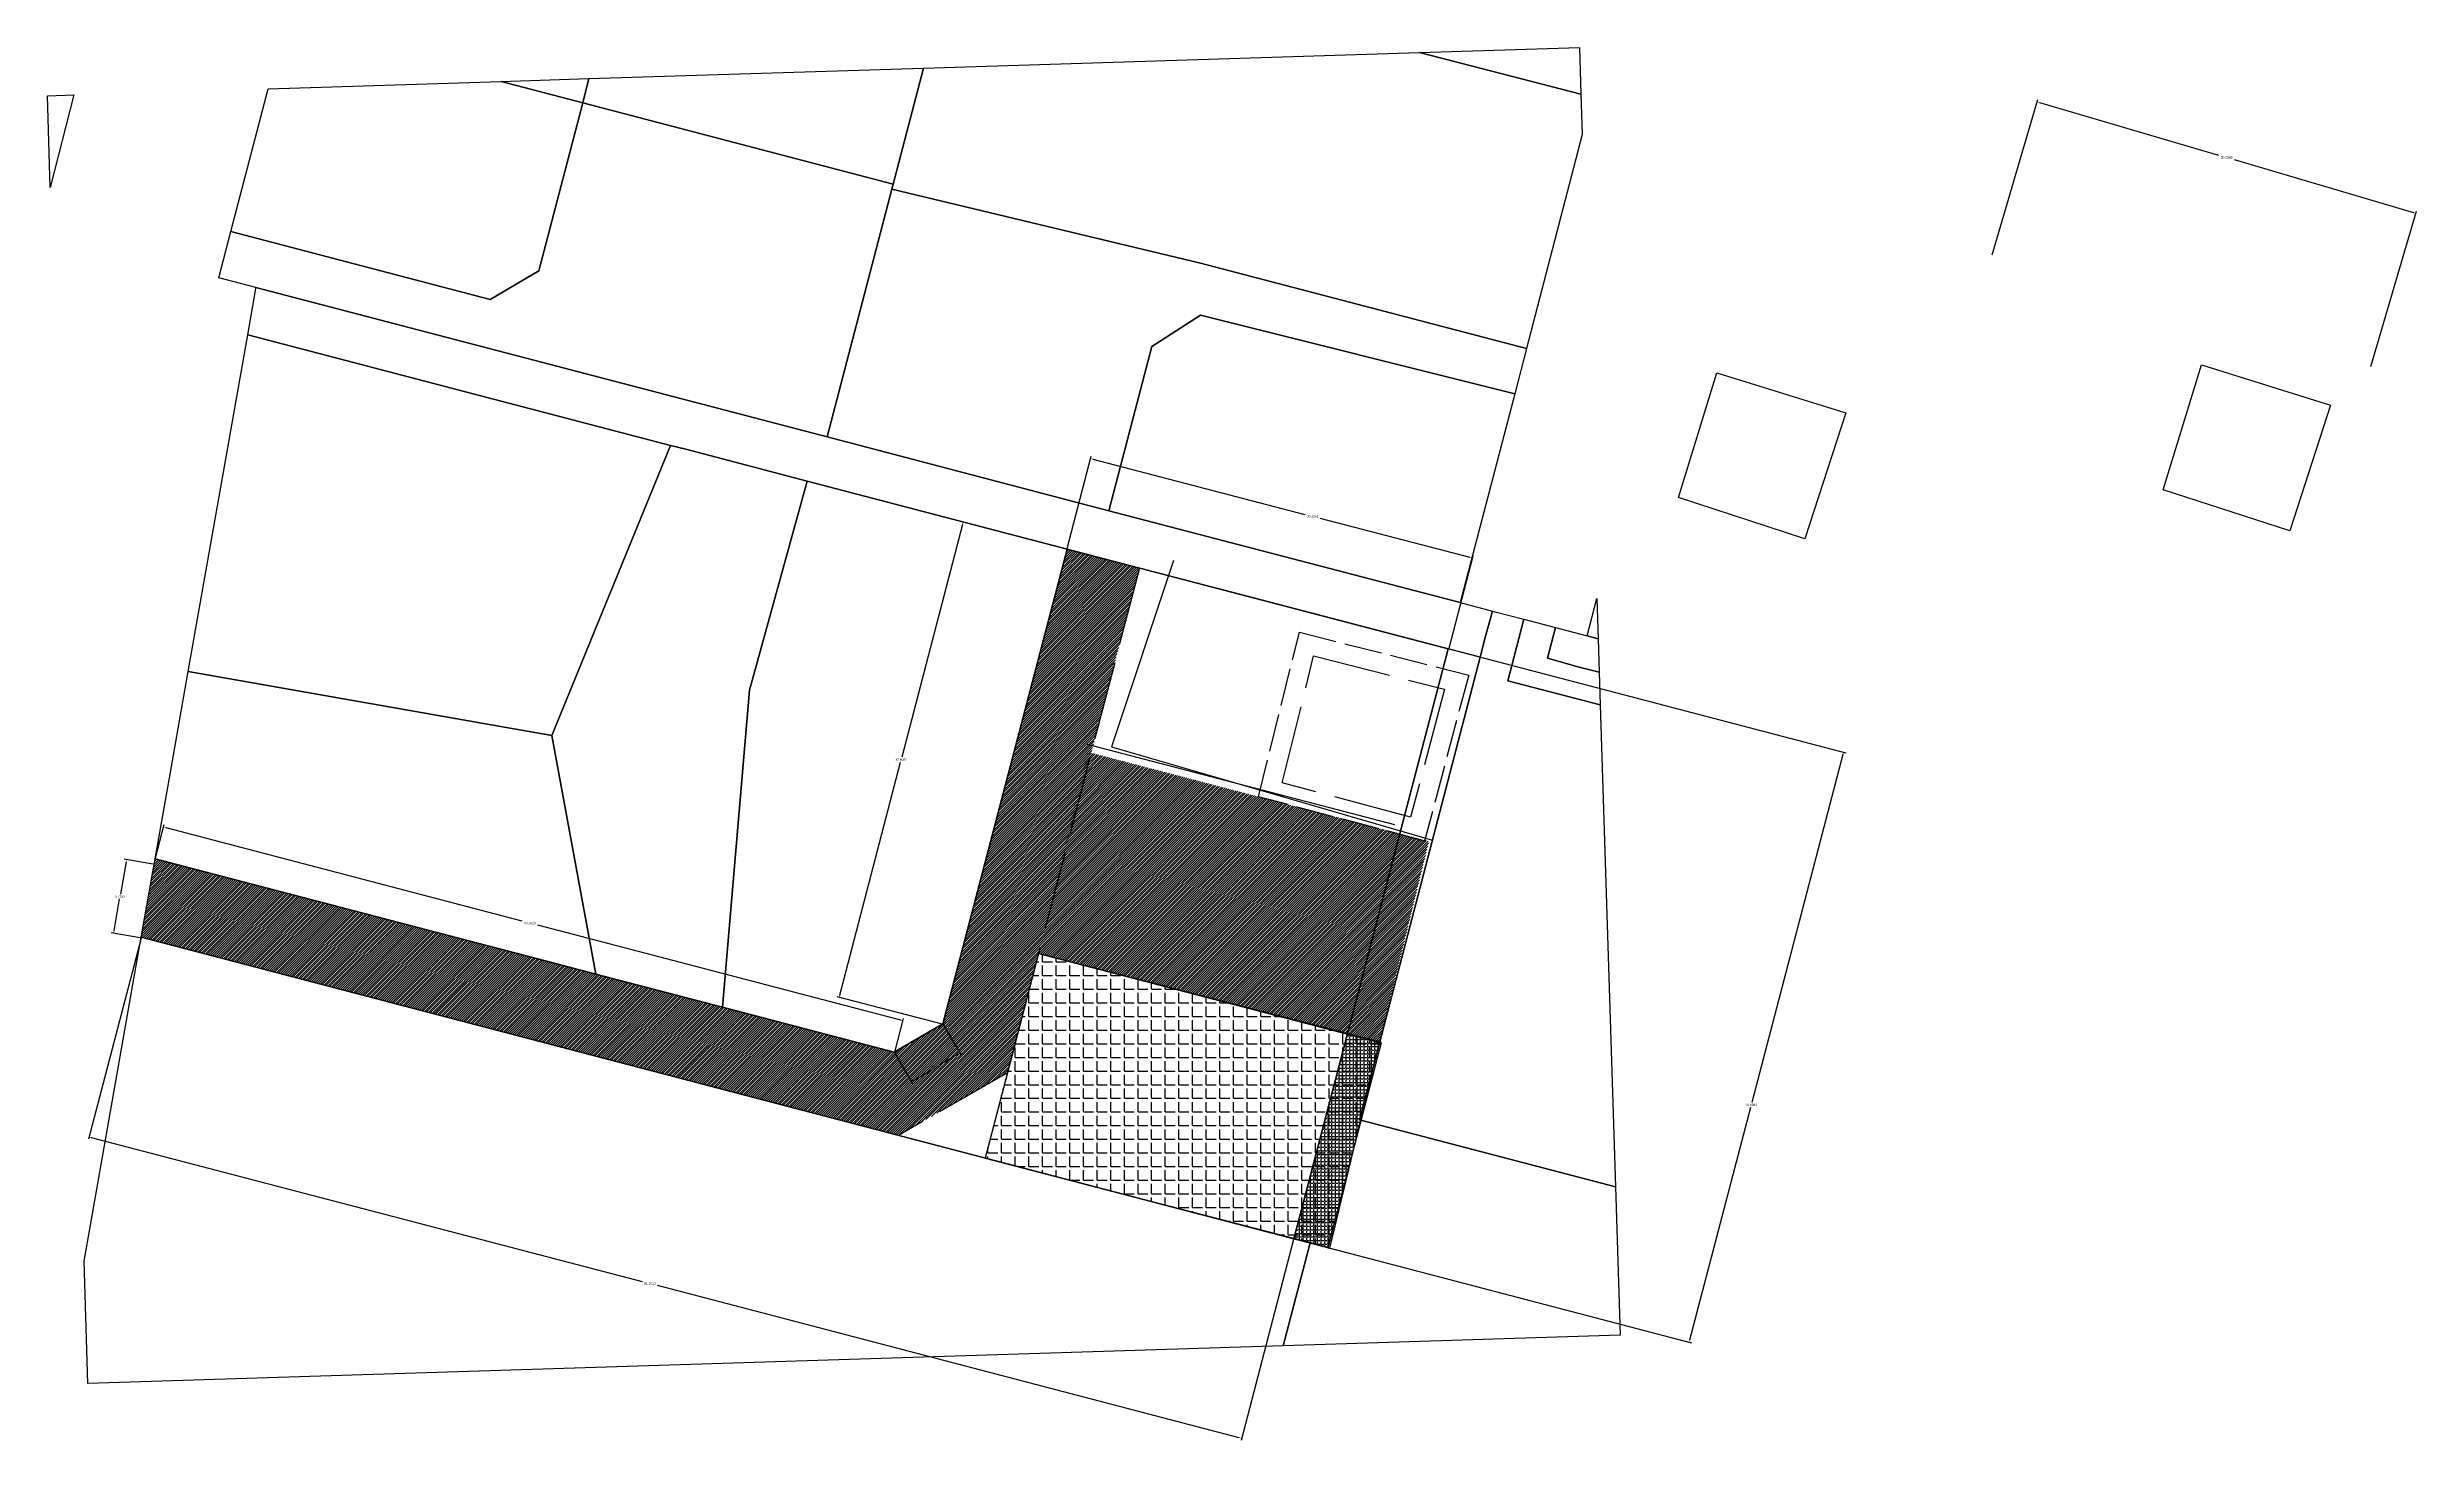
# Model space of a CAD drawing. Header units: metres. Extents: x 1404710 to 1404891, y 4916915 to 4917022.
import ezdxf

# ---------------------------------------------------------------- set-up
doc = ezdxf.new("R2010")
doc.units = ezdxf.units.M
doc.header["$MEASUREMENT"] = 0
doc.linetypes.add('ACAD_ISO02W100', pattern=[15, 12, -3])
doc.layers.add('nz_property_titles', color=7, linetype='Continuous', true_color=0x003399)
doc.dimstyles.get("Standard").update_dxf_attribs({"dimtxt": 0.18, "dimasz": 0.18, "dimexe": 0.18, "dimexo": 0.0625, "dimgap": 0.09, "dimtad": 0, "dimtih": 1, "dimtoh": 1, "dimdec": 4, "dimzin": 0, "dimdsep": 46, "dimtxsty": 'Standard', "dimcen": 0.09, "dimadec": 0, "dimazin": 0, "dimtfac": 1, "dimtdec": 4, "dimtofl": 0, "dimtmove": 0, "dimatfit": 3, "dimfxl": 1, "dimtolj": 1, "dimtzin": 0, "dimarcsym": 0})
pattern_1 = [(45, (0, 0), (-0.0883883476483, 0.0883883476483), [])]

# ---------------------------------------------------------------- blocks, each defined once
blk = doc.blocks.new('*D1')
at = {"color": 0, "lineweight": -2, "transparency": 16777216}
for p, q in [((1404717.14, 4916953.59), (1404713.11, 4916938.19)), ((1404713.33, 4916938.32), (1404755.53, 4916927.28)), ((1404805.41, 4916930.5), (1404801.39, 4916915.11)), ((1404801.26, 4916915.33), (1404756.7, 4916926.98))]:
    blk.add_line(p, q, dxfattribs=at)
at = {"color": 0, "transparency": 16777216}
for points in [[(1404713.34, 4916938.35), (1404713.32, 4916938.29), (1404713.16, 4916938.36)], [(1404801.26, 4916915.35), (1404801.25, 4916915.3), (1404801.43, 4916915.28)]]:
    blk.add_solid(points, dxfattribs=at)
at = {"layer": 'Defpoints', "color": 0, "transparency": 16777216}
for p in [(1404717.15, 4916953.65), (1404805.43, 4916930.56), (1404801.43, 4916915.28)]:
    blk.add_point(p, dxfattribs=at)
at = {"color": 0, "transparency": 16777216, "insert": (1404756.12, 4916927.13), "char_height": 0.18, "attachment_point": 5}
blk.add_mtext('\\A1;91.2420', dxfattribs=at)
blk = doc.blocks.new('*D2')
at = {"color": 0, "lineweight": -2, "transparency": 16777216}
for p, q in [((1404778.58, 4916946.98), (1404779.96, 4916944.62)), ((1404774.86, 4916944.8), (1404776.24, 4916942.45)), ((1404776.3, 4916942.69), (1404777.7, 4916943.51)), ((1404779.71, 4916944.69), (1404778.31, 4916943.87))]:
    blk.add_line(p, q, dxfattribs=at)
at = {"color": 0, "transparency": 16777216}
for points in [[(1404779.7, 4916944.71), (1404779.73, 4916944.66), (1404779.87, 4916944.78)], [(1404776.29, 4916942.72), (1404776.32, 4916942.67), (1404776.14, 4916942.6)]]:
    blk.add_solid(points, dxfattribs=at)
at = {"layer": 'Defpoints', "color": 0, "transparency": 16777216}
for p in [(1404778.55, 4916947.03), (1404774.83, 4916944.85), (1404779.87, 4916944.78)]:
    blk.add_point(p, dxfattribs=at)
at = {"color": 0, "transparency": 16777216, "insert": (1404778.01, 4916943.69), "char_height": 0.18, "attachment_point": 5}
blk.add_mtext('\\A1;4.3120', dxfattribs=at)
blk = doc.blocks.new('*D3')
at = {"color": 0, "lineweight": -2, "transparency": 16777216}
for p, q in [((1404718.24, 4916959.73), (1404718.91, 4916962.28)), ((1404719.04, 4916962.06), (1404746.31, 4916954.9)), ((1404775.33, 4916947.29), (1404747.54, 4916954.58)), ((1404774.88, 4916944.86), (1404775.55, 4916947.42))]:
    blk.add_line(p, q, dxfattribs=at)
at = {"color": 0, "transparency": 16777216}
for points in [[(1404719.05, 4916962.09), (1404719.04, 4916962.03), (1404718.87, 4916962.11)], [(1404775.34, 4916947.32), (1404775.32, 4916947.26), (1404775.5, 4916947.24)]]:
    blk.add_solid(points, dxfattribs=at)
at = {"layer": 'Defpoints', "color": 0, "transparency": 16777216}
for p in [(1404718.87, 4916962.11), (1404718.23, 4916959.67), (1404774.86, 4916944.8)]:
    blk.add_point(p, dxfattribs=at)
at = {"color": 0, "transparency": 16777216, "insert": (1404746.93, 4916954.74), "char_height": 0.18, "attachment_point": 5}
blk.add_mtext('\\A1;58.5520', dxfattribs=at)
blk = doc.blocks.new('*D4')
at = {"color": 0, "lineweight": -2, "transparency": 16777216}
for p, q in [((1404715.99, 4916959.42), (1404715.56, 4916956.96)), ((1404718.05, 4916959.25), (1404715.84, 4916959.63)), ((1404715.07, 4916954.13), (1404715.5, 4916956.6)), ((1404717.08, 4916953.6), (1404714.86, 4916953.98))]:
    blk.add_line(p, q, dxfattribs=at)
at = {"color": 0, "transparency": 16777216}
for points in [[(1404715.96, 4916959.43), (1404716.01, 4916959.42), (1404716.02, 4916959.6)], [(1404715.04, 4916954.13), (1404715.1, 4916954.12), (1404715.04, 4916953.95)]]:
    blk.add_solid(points, dxfattribs=at)
at = {"layer": 'Defpoints', "color": 0, "transparency": 16777216}
for p in [(1404718.12, 4916959.24), (1404715.04, 4916953.95), (1404717.14, 4916953.59)]:
    blk.add_point(p, dxfattribs=at)
at = {"color": 0, "transparency": 16777216, "insert": (1404715.53, 4916956.78), "char_height": 0.18, "attachment_point": 5}
blk.add_mtext('\\A1;5.7353', dxfattribs=at)
blk = doc.blocks.new('*D5')
at = {"color": 0, "lineweight": -2, "transparency": 16777216}
for p, q in [((1404817.31, 4916975.73), (1404847.71, 4916967.77)), ((1404847.49, 4916967.64), (1404840.52, 4916941)), ((1404835.76, 4916922.81), (1404840.43, 4916940.64)), ((1404805.49, 4916930.55), (1404835.89, 4916922.59))]:
    blk.add_line(p, q, dxfattribs=at)
at = {"color": 0, "transparency": 16777216}
for points in [[(1404847.46, 4916967.65), (1404847.52, 4916967.64), (1404847.54, 4916967.82)], [(1404835.73, 4916922.82), (1404835.79, 4916922.81), (1404835.72, 4916922.64)]]:
    blk.add_solid(points, dxfattribs=at)
at = {"layer": 'Defpoints', "color": 0, "transparency": 16777216}
for p in [(1404817.25, 4916975.74), (1404847.54, 4916967.82), (1404805.43, 4916930.56)]:
    blk.add_point(p, dxfattribs=at)
at = {"color": 0, "transparency": 16777216, "insert": (1404840.47, 4916940.82), "char_height": 0.18, "attachment_point": 5}
blk.add_mtext('\\A1;46.6981', dxfattribs=at)
blk = doc.blocks.new('*D6')
at = {"color": 0, "lineweight": -2, "transparency": 16777216}
for p, q in [((1404788.08, 4916983.43), (1404789.92, 4916990.49)), ((1404790.05, 4916990.27), (1404806.29, 4916986.03)), ((1404818.95, 4916982.72), (1404807.46, 4916985.72)), ((1404817.32, 4916975.79), (1404819.17, 4916982.85))]:
    blk.add_line(p, q, dxfattribs=at)
at = {"color": 0, "transparency": 16777216}
for points in [[(1404790.06, 4916990.3), (1404790.05, 4916990.24), (1404789.88, 4916990.32)], [(1404818.96, 4916982.75), (1404818.94, 4916982.69), (1404819.12, 4916982.68)]]:
    blk.add_solid(points, dxfattribs=at)
at = {"layer": 'Defpoints', "color": 0, "transparency": 16777216}
for p in [(1404789.88, 4916990.32), (1404788.06, 4916983.37), (1404817.31, 4916975.73)]:
    blk.add_point(p, dxfattribs=at)
at = {"color": 0, "transparency": 16777216, "insert": (1404806.88, 4916985.88), "char_height": 0.18, "attachment_point": 5}
blk.add_mtext('\\A1;30.2261', dxfattribs=at)
blk = doc.blocks.new('*D7')
at = {"color": 0, "lineweight": -2, "transparency": 16777216}
for p, q in [((1404780.06, 4916985.27), (1404775.41, 4916967.43)), ((1404788, 4916983.38), (1404779.93, 4916985.49)), ((1404770.67, 4916949.22), (1404775.31, 4916967.07)), ((1404778.52, 4916946.99), (1404770.45, 4916949.09))]:
    blk.add_line(p, q, dxfattribs=at)
at = {"color": 0, "transparency": 16777216}
for points in [[(1404780.03, 4916985.28), (1404780.08, 4916985.26), (1404780.1, 4916985.44)], [(1404770.64, 4916949.23), (1404770.7, 4916949.22), (1404770.62, 4916949.05)]]:
    blk.add_solid(points, dxfattribs=at)
at = {"layer": 'Defpoints', "color": 0, "transparency": 16777216}
for p in [(1404788.06, 4916983.37), (1404770.62, 4916949.05), (1404778.58, 4916946.98)]:
    blk.add_point(p, dxfattribs=at)
at = {"color": 0, "transparency": 16777216, "insert": (1404775.36, 4916967.25), "char_height": 0.18, "attachment_point": 5}
blk.add_mtext('\\A1;37.6082', dxfattribs=at)
blk = doc.blocks.new('*D8')
at = {"color": 0, "lineweight": -2, "transparency": 16777216}
for p, q in [((1404858.92, 4917005.9), (1404862.43, 4917017.8)), ((1404862.55, 4917017.58), (1404876.27, 4917013.54)), ((1404891.21, 4917009.13), (1404877.49, 4917013.18)), ((1404887.92, 4916997.35), (1404891.43, 4917009.25))]:
    blk.add_line(p, q, dxfattribs=at)
at = {"color": 0, "transparency": 16777216}
for points in [[(1404862.56, 4917017.61), (1404862.54, 4917017.55), (1404862.38, 4917017.63)], [(1404891.22, 4917009.16), (1404891.2, 4917009.1), (1404891.38, 4917009.08)]]:
    blk.add_solid(points, dxfattribs=at)
at = {"layer": 'Defpoints', "color": 0, "transparency": 16777216}
for p in [(1404891.38, 4917009.08), (1404858.9, 4917005.84), (1404887.91, 4916997.29)]:
    blk.add_point(p, dxfattribs=at)
at = {"color": 0, "transparency": 16777216, "insert": (1404876.88, 4917013.36), "char_height": 0.18, "attachment_point": 5}
blk.add_mtext('\\A1;30.2385', dxfattribs=at)

msp = doc.modelspace()

# ---------------------------------------------------------------- hatches: boundary and pattern name
h = msp.add_hatch()
h.set_pattern_fill('ANSI31', color=4)
h.set_pattern_definition(pattern_1)
h.paths.add_polyline_path([(1404751.97863, 4916950.83439), (1404748.59612, 4916951.71749), (1404718.22736, 4916959.66582), (1404717.15357, 4916953.6469), (1404775.15005, 4916938.48056), (1404783.49767, 4916943.27821), (1404788.85598, 4916963.74764), (1404783.30677, 4916965.19926), (1404778.55125, 4916947.0293), (1404774.82892, 4916944.85265), (1404761.67073, 4916948.29674)])
h.paths.add_polyline_path([(1404793.61256, 4916981.9184), (1404788.06228, 4916983.36922), (1404783.30677, 4916965.19926), (1404788.85598, 4916963.74764)])
h = msp.add_hatch()
h.set_pattern_fill('ANSI31', color=2)
h.set_pattern_definition(pattern_1)
h.paths.add_polyline_path([(1404789.66945, 4916967.8309), (1404785.88878, 4916952.41255), (1404812.00068, 4916945.58201), (1404815.77838, 4916960.99685)])
at = {"ltscale": 100}
h = msp.add_hatch(dxfattribs=at)
h.set_pattern_fill('ANGLE', color=3, scale=3.8)
h.set_pattern_definition([(0, (0, 0), (0, 1.045), [0.76, -0.285]), (90, (0, 0), (-1.045, 6e-17), [0.76, -0.285])])
h.paths.add_polyline_path([(1404808.0642, 4916929.9266), (1404812.16239, 4916945.5931), (1404785.88983, 4916952.41657), (1404783.49767, 4916943.27821), (1404781.79134, 4916936.74384)])
h = msp.add_hatch()
h.set_pattern_fill('ANGLE', color=3)
h.set_pattern_definition([(0, (0, 0), (0, 0.275), [0.2, -0.075]), (90, (0, 0), (-0.275, 2e-17), [0.2, -0.075])])
h.paths.add_polyline_path([(1404810.56539, 4916939.6333), (1404810.45259, 4916939.66281), (1404812.00203, 4916945.58657), (1404809.52654, 4916946.23366), (1404805.42724, 4916930.56295), (1404806.67386, 4916930.24081), (1404806.67286, 4916930.23699), (1404808.20142, 4916929.83725)])

# ---------------------------------------------------------------- linework, layer by layer
at = {"color": 4}
msp.add_line((1404789.50424, 4916968.46294), (1404813.13792, 4916962.27632), dxfattribs=at)
for points in [[(1404874.95697, 4916997.48811), (1404884.84159, 4916994.40724), (1404881.71613, 4916984.777), (1404872.02801, 4916987.92124), (1404874.95697, 4916997.48811)], [(1404837.82712, 4916996.88362), (1404847.71173, 4916993.80275), (1404844.58628, 4916984.17252), (1404834.89816, 4916987.31676), (1404837.82712, 4916996.88362)], [(1404785.88878, 4916952.41255), (1404781.79134, 4916936.74384), (1404808.0642, 4916929.9266), (1404812.16239, 4916945.5931), (1404785.88983, 4916952.41657)], [(1404781.79134, 4916936.74384), (1404808.20142, 4916929.83725), (1404812.00203, 4916945.58657), (1404785.88878, 4916952.41255), (1404783.49767, 4916943.27821), (1404781.79134, 4916936.74384)], [(1404785.88983, 4916952.41657), (1404812.00203, 4916945.58657)]]:
    msp.add_lwpolyline(points, dxfattribs=at)
at = {"color": 1}
msp.add_lwpolyline([(1404796.2307, 4916982.49381), (1404791.46956, 4916968.23447), (1404816.05578, 4916961.08476), (1404819.71818, 4916975.08671), (1404799.61256, 4916980.35003)], dxfattribs=at)
at = {"layer": 'nz_property_titles', "color": 2, "linetype": 'ACAD_ISO02W100', "ltscale": 0.5}
for p, q in [((1404793.61256, 4916981.9184), (1404783.49767, 4916943.27821)), ((1404783.49767, 4916943.27821), (1404775.15005, 4916938.48056))]:
    msp.add_line(p, q, dxfattribs=at)
at = {"layer": 'nz_property_titles', "color": 2}
for points in [[(1404827.4287, 4917018.20139), (1404827.52565, 4917015.12633), (1404823.26187, 4916998.74194), (1404798.28618, 4917005.27594), (1404774.64838, 4917010.93266), (1404774.74718, 4917011.33057), (1404777.06802, 4917020.20871), (1404815.05249, 4917021.40639), (1404827.4287, 4917018.20139)], [(1404815.05249, 4917021.40639), (1404827.31547, 4917021.793), (1404827.4287, 4917018.20139), (1404815.05249, 4917021.40639)], [(1404724.0135, 4917007.69164), (1404726.8729, 4917018.62566), (1404744.71211, 4917019.18832), (1404750.96594, 4917017.55173), (1404747.59659, 4917004.67465), (1404743.87558, 4917002.49617), (1404724.0135, 4917007.69164)], [(1404744.71211, 4917019.18832), (1404751.44953, 4917019.4008), (1404750.96594, 4917017.55173), (1404744.71211, 4917019.18832)], [(1404774.74718, 4917011.33057), (1404750.96594, 4917017.55173), (1404751.44953, 4917019.4008), (1404777.06802, 4917020.20871), (1404774.74718, 4917011.33057)], [(1404710.18753, 4917011.05227), (1404709.96545, 4917018.09234), (1404711.99588, 4917018.15639), (1404710.18753, 4917011.05227)], [(1404750.96594, 4917017.55173), (1404774.74718, 4917011.33057), (1404774.64838, 4917010.93266), (1404769.68185, 4916991.96087), (1404725.93684, 4917003.40207), (1404723.08554, 4917004.14993), (1404724.0135, 4917007.69164), (1404743.87558, 4917002.49617), (1404747.59659, 4917004.67465), (1404750.96594, 4917017.55173)], [(1404798.29148, 4917001.28916), (1404794.56935, 4916998.89937), (1404791.27624, 4916986.31202), (1404769.68185, 4916991.96087), (1404774.64838, 4917010.93266), (1404798.28618, 4917005.27594), (1404823.26187, 4916998.74194), (1404822.35015, 4916995.25823), (1404798.29148, 4917001.28916)], [(1404769.68185, 4916991.96087), (1404791.27624, 4916986.31202), (1404818.17098, 4916979.2751), (1404820.64613, 4916978.63025), (1404820.11539, 4916976.69698), (1404819.71818, 4916975.08671), (1404810.45259, 4916939.66281), (1404830.06649, 4916934.53095), (1404830.4242, 4916923.18463), (1404804.61344, 4916922.37086), (1404806.67386, 4916930.24081), (1404805.42724, 4916930.56295), (1404817.24532, 4916975.7409), (1404788.06228, 4916983.36922), (1404768.16239, 4916988.57661), (1404758.85787, 4916991.01528), (1404757.69478, 4916991.31594), (1404725.31282, 4916999.7884), (1404725.92584, 4917003.34055), (1404725.93684, 4917003.40207), (1404769.68185, 4916991.96087)], [(1404818.17098, 4916979.2751), (1404791.27624, 4916986.31202), (1404794.56935, 4916998.89937), (1404798.29148, 4917001.28916), (1404822.35015, 4916995.25823), (1404818.17098, 4916979.2751)], [(1404748.61138, 4916969.09109), (1404720.76072, 4916974.00494), (1404725.31282, 4916999.7884), (1404757.69478, 4916991.31594), (1404748.61138, 4916969.09109)], [(1404758.85787, 4916991.01528), (1404768.16239, 4916988.57661), (1404763.73526, 4916972.5782), (1404761.67073, 4916948.29674), (1404751.97863, 4916950.83439), (1404748.61138, 4916969.09109), (1404757.69478, 4916991.31594), (1404758.85787, 4916991.01528)], [(1404788.06228, 4916983.36922), (1404778.55125, 4916947.0293), (1404774.82892, 4916944.85265), (1404761.67073, 4916948.29674), (1404763.73526, 4916972.5782), (1404768.16239, 4916988.57661), (1404788.06228, 4916983.36922)], [(1404805.42724, 4916930.56295), (1404717.15357, 4916953.6469), (1404718.22736, 4916959.66582), (1404748.59612, 4916951.71749), (1404751.97863, 4916950.83439), (1404761.67073, 4916948.29674), (1404774.82892, 4916944.85265), (1404778.55125, 4916947.0293), (1404788.06228, 4916983.36922), (1404817.24532, 4916975.7409), (1404805.42724, 4916930.56295)], [(1404827.90197, 4916976.73672), (1404828.646, 4916979.58863), (1404828.74289, 4916976.51517), (1404827.90197, 4916976.73672)], [(1404822.12913, 4916974.4658), (1404821.82291, 4916973.29583), (1404828.90273, 4916971.44507), (1404830.06649, 4916934.53095), (1404810.45259, 4916939.66281), (1404819.71818, 4916975.08671), (1404820.11539, 4916976.69698), (1404820.64613, 4916978.63025), (1404823.05596, 4916978.00375), (1404822.12913, 4916974.4658)], [(1404821.82291, 4916973.29583), (1404822.12913, 4916974.4658), (1404823.05596, 4916978.00375), (1404825.48814, 4916977.36682), (1404824.87217, 4916975.01566), (1404827.29392, 4916974.33948), (1404828.82409, 4916973.93968), (1404828.90273, 4916971.44507), (1404821.82291, 4916973.29583)], [(1404827.29392, 4916974.33948), (1404824.87217, 4916975.01566), (1404825.48814, 4916977.36682), (1404827.90197, 4916976.73672), (1404828.74289, 4916976.51517), (1404828.82409, 4916973.93968), (1404827.29392, 4916974.33948)], [(1404751.97863, 4916950.83439), (1404748.59612, 4916951.71749), (1404718.22736, 4916959.66582), (1404719.28265, 4916965.69712), (1404720.76072, 4916974.00494), (1404748.61138, 4916969.09109), (1404751.97863, 4916950.83439)], [(1404806.67386, 4916930.24081), (1404804.61344, 4916922.37086), (1404713.07605, 4916919.48398), (1404712.78069, 4916928.84695), (1404717.15357, 4916953.6469), (1404805.42724, 4916930.56295), (1404806.67386, 4916930.24081)]]:
    msp.add_lwpolyline(points, close=True, dxfattribs=at)
at = {"layer": 'nz_property_titles', "color": 2, "linetype": 'ACAD_ISO02W100', "ltscale": 0.24}
msp.add_lwpolyline([(1404805.86217, 4916977.01691), (1404818.82809, 4916973.71873), (1404815.43967, 4916961.02071), (1404802.72391, 4916964.41387)], close=True, dxfattribs=at)
at = {"layer": 'nz_property_titles', "color": 2, "linetype": 'ACAD_ISO02W100', "ltscale": 0.5}
msp.add_lwpolyline([(1404806.95345, 4916975.19155), (1404816.98752, 4916972.63916), (1404814.37712, 4916962.85674), (1404804.5359, 4916965.48284), (1404806.95345, 4916975.19155)], dxfattribs=at)

# ---------------------------------------------------------------- dimensions: what is measured, and where the dimension line sits
at = {"color": 4}
dim = msp.add_aligned_dim(p1=(1404858.9009, 4917005.83827), p2=(1404887.90526, 4916997.28776), distance=12.29401, dimstyle='Standard', dxfattribs=at)
dim.commit()
dim.dimension.update_dxf_attribs({"geometry": '*D8', "text_midpoint": (1404876.87945, 4917013.35528)})
for base, p1, p2, angle, picture, middle in [((1404789.87898, 4916990.31918), (1404817.30579, 4916975.72508), (1404788.06228, 4916983.36922), 165.3508863, '*D6', (1404806.87819, 4916985.87566)), ((1404847.53646, 4916967.81705), (1404805.42724, 4916930.56295), (1404817.24532, 4916975.7409), 75.3405096, '*D5', (1404840.47435, 4916940.82012)), ((1404718.8687, 4916962.10885), (1404774.86047, 4916944.79869), (1404718.22736, 4916959.66582), 165.290813, '*D3', (1404746.92591, 4916954.74337)), ((1404801.4306, 4916915.27967), (1404717.15357, 4916953.6469), (1404805.42724, 4916930.56295), 345.3450788, '*D1', (1404756.11747, 4916927.12925))]:
    dim = msp.add_linear_dim(base=base, p1=p1, p2=p2, angle=angle, dimstyle='Standard')
    dim.commit()
    dim.dimension.update_dxf_attribs({"geometry": picture, "text_midpoint": middle, "dimtype": 161})
for p1, p2, distance, picture, middle in [((1404788.06228, 4916983.36922), (1404778.5828, 4916946.97535), -8.22659, '*D7', (1404775.36158, 4916967.24587)), ((1404718.115, 4916959.23781), (1404717.13776, 4916953.58643), -2.13025, '*D4', (1404715.52728, 4916956.7751)), ((1404774.82892, 4916944.85265), (1404778.55125, 4916947.0293), -2.60684, '*D2', (1404778.00599, 4916943.69064))]:
    dim = msp.add_aligned_dim(p1=p1, p2=p2, distance=distance, dimstyle='Standard')
    dim.commit()
    dim.dimension.update_dxf_attribs({"geometry": picture, "text_midpoint": middle})

doc.saveas('drawing.dxf')
